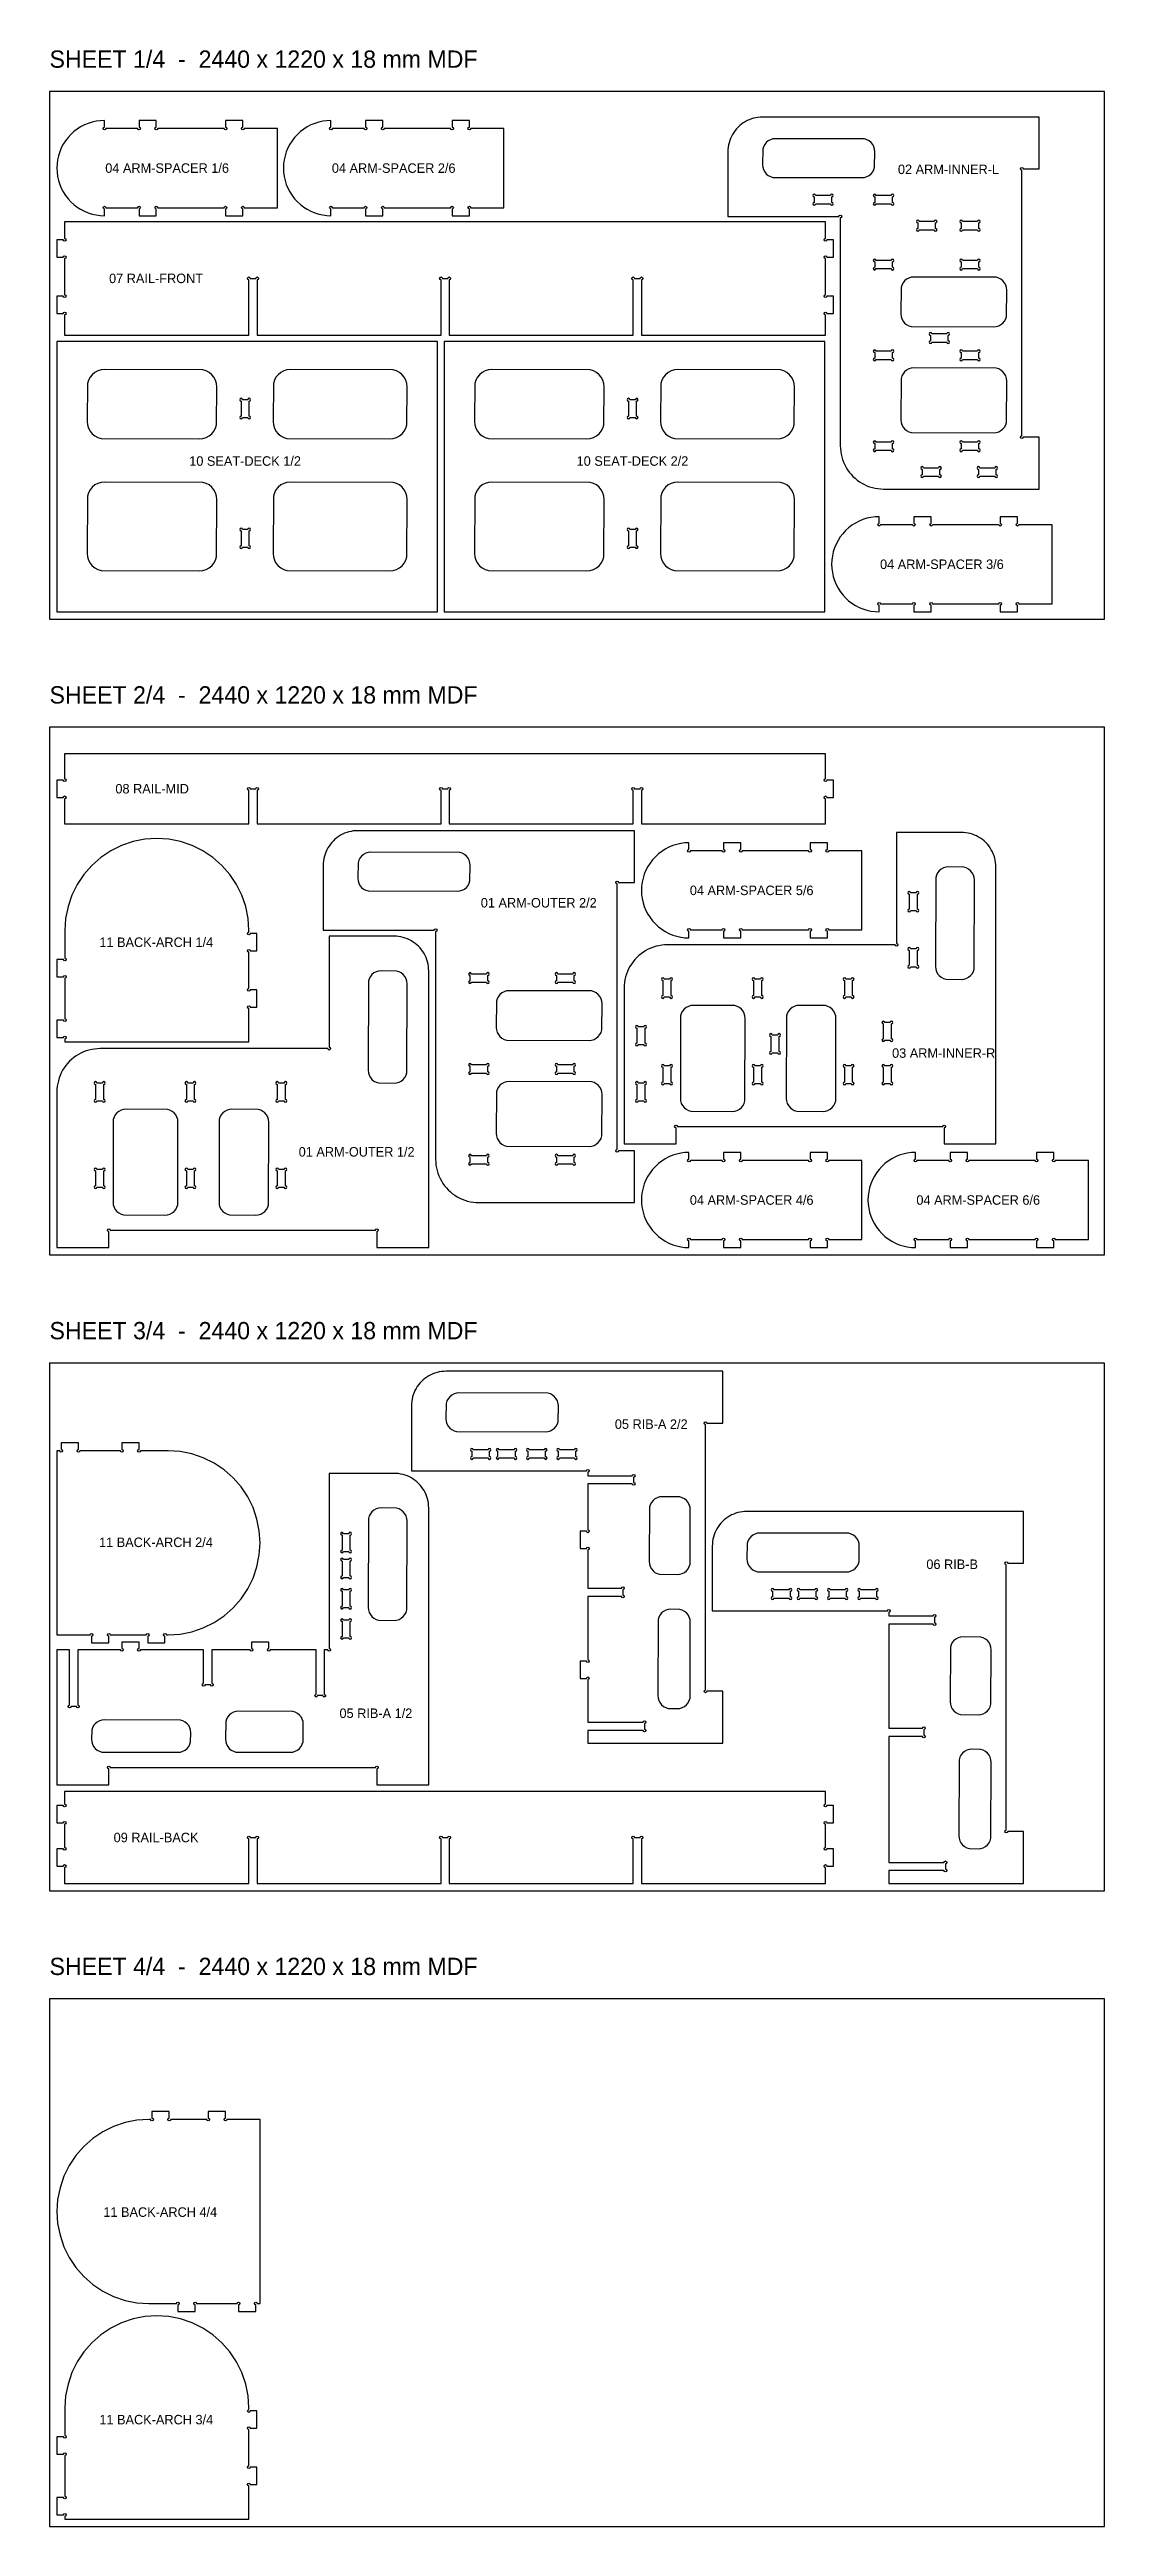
# Model space of a CAD drawing. Header units: millimetres. Extents: x 0 to 2440, y -4410 to 1317.
import ezdxf
from ezdxf.enums import TextEntityAlignment as Align

# ---------------------------------------------------------------- set-up
doc = ezdxf.new("R2010")
doc.units = ezdxf.units.MM
for name, color, linetype in [('CUT', 1, 'Continuous'), ('ENGRAVE-LABEL', 3, 'Continuous'), ('REFERENCE-SHEET', 8, 'Continuous')]:
    doc.layers.add(name, color=color, linetype=linetype)

msp = doc.modelspace()

# ---------------------------------------------------------------- texts
at = {"layer": 'ENGRAVE-LABEL'}
for s, p in [('04 ARM-SPACER 1/6', (272.0019, 1043)), ('04 ARM-SPACER 2/6', (796.0019, 1043)), ('02 ARM-INNER-L', (2079.1816, 1040.0996)), ('07 RAIL-FRONT', (246.4024, 788)), ('10 SEAT-DECK 1/2', (452.3164, 365.6914)), ('10 SEAT-DECK 2/2', (1348.3164, 365.6914)), ('04 ARM-SPACER 3/6', (2064.0019, 127)), ('08 RAIL-MID', (237.4024, -392)), ('04 ARM-SPACER 5/6', (1624.0019, -627)), ('01 ARM-OUTER 2/2', (1131.5332, -655.6621)), ('11 BACK-ARCH 1/4', (246.8965, -746.9671)), ('03 ARM-INNER-R', (2068.0996, -1003.1816)), ('01 ARM-OUTER 1/2', (710.3379, -1231.5332)), ('04 ARM-SPACER 4/6', (1624.0019, -1343)), ('04 ARM-SPACER 6/6', (2148.0019, -1343)), ('05 RIB-A 2/2', (1391.6953, -1861.1484)), ('11 BACK-ARCH 2/4', (246.1306, -2134.3965)), ('06 RIB-B', (2087.6953, -2185.1484)), ('05 RIB-A 1/2', (754.8516, -2529.6953)), ('09 RAIL-BACK', (246.4024, -2817)), ('11 BACK-ARCH 4/4', (256.0648, -3683.1035)), ('11 BACK-ARCH 3/4', (246.8965, -4162.9671))]:
    msp.add_text(s, height=22, dxfattribs=at).set_placement(p, align=Align.MIDDLE_CENTER)
at = {"layer": 'REFERENCE-SHEET'}
for s, p in [('SHEET 1/4  -  2440 x 1220 x 18 mm MDF', (0, 1275)), ('SHEET 2/4  -  2440 x 1220 x 18 mm MDF', (0, -195)), ('SHEET 3/4  -  2440 x 1220 x 18 mm MDF', (0, -1665)), ('SHEET 4/4  -  2440 x 1220 x 18 mm MDF', (0, -3135))]:
    msp.add_text(s, height=40, dxfattribs=at).set_placement(p)

# ---------------------------------------------------------------- linework, layer by layer
at = {"layer": 'CUT'}
for points in [[(407, 933), (447, 933), (447, 948.3, -2.414213562), (450.2, 951.5), (527, 951.5), (527, 1134.5), (450.2, 1134.5, -2.414213562), (447, 1137.7), (447, 1153), (407, 1153), (407, 1137.7, -2.414213562), (403.8, 1134.5), (250.2, 1134.5, -2.414213562), (247, 1137.7), (247, 1153), (207, 1153), (207, 1137.7, -2.414213562), (203.8, 1134.5), (130.2, 1134.5, -2.414213562), (127, 1137.7), (127, 1153), (117.4129, 1152.5814), (107.8987, 1151.3289), (98.5299, 1149.2518), (89.3778, 1146.3662), (80.512, 1142.6939), (72, 1138.2628), (63.9066, 1133.1067), (56.2934, 1127.2649), (49.2183, 1120.7817), (42.7351, 1113.7066), (36.8933, 1106.0934), (31.7372, 1098), (27.3061, 1089.488), (23.6338, 1080.6222), (20.7482, 1071.4701), (18.6711, 1062.1013), (17.4186, 1052.5871), (17, 1043), (17.4186, 1033.4129), (18.6711, 1023.8987), (20.7482, 1014.5299), (23.6338, 1005.3778), (27.3061, 996.512), (31.7372, 988), (36.8933, 979.9066), (42.7351, 972.2934), (49.2183, 965.2183), (56.2934, 958.7351), (63.9066, 952.8933), (72, 947.7372), (80.512, 943.3061), (89.3778, 939.6338), (98.5299, 936.7482), (107.8987, 934.6711), (117.4129, 933.4186), (127, 933), (127, 948.3, -2.414213562), (130.2, 951.5), (203.8, 951.5, -2.414213562), (207, 948.3), (207, 933), (247, 933), (247, 948.3, -2.414213562), (250.2, 951.5), (403.8, 951.5, -2.414213562), (407, 948.3)], [(931, 933), (971, 933), (971, 948.3, -2.414213562), (974.2, 951.5), (1051, 951.5), (1051, 1134.5), (974.2, 1134.5, -2.414213562), (971, 1137.7), (971, 1153), (931, 1153), (931, 1137.7, -2.414213562), (927.8, 1134.5), (774.2, 1134.5, -2.414213562), (771, 1137.7), (771, 1153), (731, 1153), (731, 1137.7, -2.414213562), (727.8, 1134.5), (654.2, 1134.5, -2.414213562), (651, 1137.7), (651, 1153), (641.4129, 1152.5814), (631.8987, 1151.3289), (622.5299, 1149.2518), (613.3778, 1146.3662), (604.512, 1142.6939), (596, 1138.2628), (587.9066, 1133.1067), (580.2934, 1127.2649), (573.2183, 1120.7817), (566.7351, 1113.7066), (560.8933, 1106.0934), (555.7372, 1098), (551.3061, 1089.488), (547.6338, 1080.6222), (544.7482, 1071.4701), (542.6711, 1062.1013), (541.4186, 1052.5871), (541, 1043), (541.4186, 1033.4129), (542.6711, 1023.8987), (544.7482, 1014.5299), (547.6338, 1005.3778), (551.3061, 996.512), (555.7372, 988), (560.8933, 979.9066), (566.7351, 972.2934), (573.2183, 965.2183), (580.2934, 958.7351), (587.9066, 952.8933), (596, 947.7372), (604.512, 943.3061), (613.3778, 939.6338), (622.5299, 936.7482), (631.8987, 934.6711), (641.4129, 933.4186), (651, 933), (651, 948.3, -2.414213562), (654.2, 951.5), (727.8, 951.5, -2.414213562), (731, 948.3), (731, 933), (771, 933), (771, 948.3, -2.414213562), (774.2, 951.5), (927.8, 951.5, -2.414213562), (931, 948.3)], [(2289, 301), (2289, 421), (2252.2, 421, -2.414213562), (2249, 424.2), (2249, 1037.8, -2.414213562), (2252.2, 1041), (2289, 1041), (2289, 1161), (1649, 1161), (1643.7677, 1160.8287), (1638.5579, 1160.3156), (1633.3928, 1159.4628), (1628.2945, 1158.2741), (1623.2848, 1156.7544), (1618.3853, 1154.9104), (1613.6169, 1152.7498), (1609, 1150.282), (1604.5544, 1147.5176), (1600.2991, 1144.4683), (1596.2523, 1141.1472), (1592.4315, 1137.5685), (1588.8528, 1133.7477), (1585.5317, 1129.7009), (1582.4824, 1125.4456), (1579.718, 1121), (1577.2502, 1116.3831), (1575.0896, 1111.6147), (1573.2456, 1106.7152), (1571.7259, 1101.7055), (1570.5372, 1096.6072), (1569.6844, 1091.4421), (1569.1713, 1086.2323), (1569, 1081), (1569, 931), (1825.8, 931, -2.414213562), (1829, 927.8), (1829, 401), (1829.2141, 394.4597), (1829.8555, 387.9474), (1830.9215, 381.491), (1832.4074, 375.1181), (1834.307, 368.8561), (1836.612, 362.7317), (1839.3127, 356.7711), (1842.3975, 351), (1845.853, 345.443), (1849.6647, 340.1239), (1853.816, 335.0654), (1858.2893, 330.2893), (1863.0654, 325.816), (1868.1239, 321.6647), (1873.443, 317.853), (1879, 314.3975), (1884.7711, 311.3127), (1890.7317, 308.612), (1896.8561, 306.307), (1903.1181, 304.4074), (1909.491, 302.9215), (1915.9474, 301.8555), (1922.4597, 301.2141), (1929, 301)], [(1806.3, 960.5, 2.414213562), (1809.5, 963.7), (1809.5, 976.3, 2.414213562), (1806.3, 979.5), (1771.7, 979.5, 2.414213562), (1768.5, 976.3), (1768.5, 963.7, 2.414213562), (1771.7, 960.5)], [(1946.3, 960.5, 2.414213562), (1949.5, 963.7), (1949.5, 976.3, 2.414213562), (1946.3, 979.5), (1911.7, 979.5, 2.414213562), (1908.5, 976.3), (1908.5, 963.7, 2.414213562), (1911.7, 960.5)], [(17, 837), (31.8, 837, -2.414213562), (35, 833.8), (35, 750.2, -2.414213562), (31.8, 747), (17, 747), (17, 707), (31.8, 707, -2.414213562), (35, 703.8), (35, 657), (461, 657), (461, 784.8, -2.414213562), (464.2, 788), (476.8, 788, -2.414213562), (480, 784.8), (480, 657), (905.5, 657), (905.5, 784.8, -2.414213562), (908.7, 788), (921.3, 788, -2.414213562), (924.5, 784.8), (924.5, 657), (1350, 657), (1350, 784.8, -2.414213562), (1353.2, 788), (1365.8, 788, -2.414213562), (1369, 784.8), (1369, 657), (1795, 657), (1795, 703.8, -2.414213562), (1798.2, 707), (1813, 707), (1813, 747), (1798.2, 747, -2.414213562), (1795, 750.2), (1795, 833.8, -2.414213562), (1798.2, 837), (1813, 837), (1813, 877), (1798.2, 877, -2.414213562), (1795, 880.2), (1795, 919), (35, 919), (35, 880.2, -2.414213562), (31.8, 877), (17, 877)], [(2046.3, 900.5, 2.414213562), (2049.5, 903.7), (2049.5, 916.3, 2.414213562), (2046.3, 919.5), (2011.7, 919.5, 2.414213562), (2008.5, 916.3), (2008.5, 903.7, 2.414213562), (2011.7, 900.5)], [(2146.3, 900.5, 2.414213562), (2149.5, 903.7), (2149.5, 916.3, 2.414213562), (2146.3, 919.5), (2111.7, 919.5, 2.414213562), (2108.5, 916.3), (2108.5, 903.7, 2.414213562), (2111.7, 900.5)], [(1946.3, 810.5, 2.414213562), (1949.5, 813.7), (1949.5, 826.3, 2.414213562), (1946.3, 829.5), (1911.7, 829.5, 2.414213562), (1908.5, 826.3), (1908.5, 813.7, 2.414213562), (1911.7, 810.5)], [(2146.3, 810.5, 2.414213562), (2149.5, 813.7), (2149.5, 826.3, 2.414213562), (2146.3, 829.5), (2111.7, 829.5, 2.414213562), (2108.5, 826.3), (2108.5, 813.7, 2.414213562), (2111.7, 810.5)], [(2075.3, 640.5, 2.414213562), (2078.5, 643.7), (2078.5, 656.3, 2.414213562), (2075.3, 659.5), (2040.7, 659.5, 2.414213562), (2037.5, 656.3), (2037.5, 643.7, 2.414213562), (2040.7, 640.5)], [(1946.3, 600.5, 2.414213562), (1949.5, 603.7), (1949.5, 616.3, 2.414213562), (1946.3, 619.5), (1911.7, 619.5, 2.414213562), (1908.5, 616.3), (1908.5, 603.7, 2.414213562), (1911.7, 600.5)], [(2146.3, 600.5, 2.414213562), (2149.5, 603.7), (2149.5, 616.3, 2.414213562), (2146.3, 619.5), (2111.7, 619.5, 2.414213562), (2108.5, 616.3), (2108.5, 603.7, 2.414213562), (2111.7, 600.5)], [(443, 469.7, 2.414213562), (446.2, 466.5), (458.8, 466.5, 2.414213562), (462, 469.7), (462, 504.3, 2.414213562), (458.8, 507.5), (446.2, 507.5, 2.414213562), (443, 504.3)], [(1339, 469.7, 2.414213562), (1342.2, 466.5), (1354.8, 466.5, 2.414213562), (1358, 469.7), (1358, 504.3, 2.414213562), (1354.8, 507.5), (1342.2, 507.5, 2.414213562), (1339, 504.3)], [(1946.3, 390.5, 2.414213562), (1949.5, 393.7), (1949.5, 406.3, 2.414213562), (1946.3, 409.5), (1911.7, 409.5, 2.414213562), (1908.5, 406.3), (1908.5, 393.7, 2.414213562), (1911.7, 390.5)], [(2146.3, 390.5, 2.414213562), (2149.5, 393.7), (2149.5, 406.3, 2.414213562), (2146.3, 409.5), (2111.7, 409.5, 2.414213562), (2108.5, 406.3), (2108.5, 393.7, 2.414213562), (2111.7, 390.5)], [(2056.3, 330.5, 2.414213562), (2059.5, 333.7), (2059.5, 346.3, 2.414213562), (2056.3, 349.5), (2021.7, 349.5, 2.414213562), (2018.5, 346.3), (2018.5, 333.7, 2.414213562), (2021.7, 330.5)], [(2186.3, 330.5, 2.414213562), (2189.5, 333.7), (2189.5, 346.3, 2.414213562), (2186.3, 349.5), (2151.7, 349.5, 2.414213562), (2148.5, 346.3), (2148.5, 333.7, 2.414213562), (2151.7, 330.5)], [(2199, 17), (2239, 17), (2239, 32.3, -2.414213562), (2242.2, 35.5), (2319, 35.5), (2319, 218.5), (2242.2, 218.5, -2.414213562), (2239, 221.7), (2239, 237), (2199, 237), (2199, 221.7, -2.414213562), (2195.8, 218.5), (2042.2, 218.5, -2.414213562), (2039, 221.7), (2039, 237), (1999, 237), (1999, 221.7, -2.414213562), (1995.8, 218.5), (1922.2, 218.5, -2.414213562), (1919, 221.7), (1919, 237), (1909.4129, 236.5814), (1899.8987, 235.3289), (1890.5299, 233.2518), (1881.3778, 230.3662), (1872.512, 226.6939), (1864, 222.2628), (1855.9066, 217.1067), (1848.2934, 211.2649), (1841.2183, 204.7817), (1834.7351, 197.7066), (1828.8933, 190.0934), (1823.7372, 182), (1819.3061, 173.488), (1815.6338, 164.6222), (1812.7482, 155.4701), (1810.6711, 146.1013), (1809.4186, 136.5871), (1809, 127), (1809.4186, 117.4129), (1810.6711, 107.8987), (1812.7482, 98.5299), (1815.6338, 89.3778), (1819.3061, 80.512), (1823.7372, 72), (1828.8933, 63.9066), (1834.7351, 56.2934), (1841.2183, 49.2183), (1848.2934, 42.7351), (1855.9066, 36.8933), (1864, 31.7372), (1872.512, 27.3061), (1881.3778, 23.6338), (1890.5299, 20.7482), (1899.8987, 18.6711), (1909.4129, 17.4186), (1919, 17), (1919, 32.3, -2.414213562), (1922.2, 35.5), (1995.8, 35.5, -2.414213562), (1999, 32.3), (1999, 17), (2039, 17), (2039, 32.3, -2.414213562), (2042.2, 35.5), (2195.8, 35.5, -2.414213562), (2199, 32.3)], [(443, 169.7, 2.414213562), (446.2, 166.5), (458.8, 166.5, 2.414213562), (462, 169.7), (462, 204.3, 2.414213562), (458.8, 207.5), (446.2, 207.5, 2.414213562), (443, 204.3)], [(1339, 169.7, 2.414213562), (1342.2, 166.5), (1354.8, 166.5, 2.414213562), (1358, 169.7), (1358, 204.3, 2.414213562), (1354.8, 207.5), (1342.2, 207.5, 2.414213562), (1339, 204.3)], [(35, -311), (35, -368.8, -2.414213562), (31.8, -372), (17, -372), (17, -412), (31.8, -412, -2.414213562), (35, -415.2), (35, -473), (461, -473), (461, -395.2, -2.414213562), (464.2, -392), (476.8, -392, -2.414213562), (480, -395.2), (480, -473), (905.5, -473), (905.5, -395.2, -2.414213562), (908.7, -392), (921.3, -392, -2.414213562), (924.5, -395.2), (924.5, -473), (1350, -473), (1350, -395.2, -2.414213562), (1353.2, -392), (1365.8, -392, -2.414213562), (1369, -395.2), (1369, -473), (1795, -473), (1795, -415.2, -2.414213562), (1798.2, -412), (1813, -412), (1813, -372), (1798.2, -372, -2.414213562), (1795, -368.8), (1795, -311)], [(17, -927), (17, -967), (32.3, -967, -2.414213562), (35.5, -970.2), (35.5, -977), (461, -977), (461, -900.2, -2.414213562), (464.2, -897), (479.5, -897), (479.5, -857), (464.2, -857, -2.414213562), (461, -853.8), (461, -770.2, -2.414213562), (464.2, -767), (479.5, -767), (479.5, -727), (464.2, -727, -2.414213562), (461, -723.8), (461, -719.75), (459.1799, -691.9806), (453.7507, -664.6862), (444.8054, -638.3341), (432.4969, -613.375), (417.0359, -590.236), (398.687, -569.313), (377.764, -550.9641), (354.625, -535.5031), (329.6659, -523.1946), (303.3138, -514.2493), (276.0194, -508.8201), (248.25, -507), (220.4806, -508.8201), (193.1862, -514.2493), (166.8341, -523.1946), (141.875, -535.5031), (118.736, -550.9641), (97.813, -569.313), (79.4641, -590.236), (64.0031, -613.375), (51.6946, -638.3341), (42.7493, -664.6862), (37.3201, -691.9806), (35.5, -719.75), (35.5, -783.8, -2.414213562), (32.3, -787), (17, -787), (17, -827), (32.3, -827, -2.414213562), (35.5, -830.2), (35.5, -923.8, -2.414213562), (32.3, -927)], [(1353, -1349), (1353, -1229), (1316.2, -1229, -2.414213562), (1313, -1225.8), (1313, -612.2, -2.414213562), (1316.2, -609), (1353, -609), (1353, -489), (713, -489), (707.7677, -489.1713), (702.5579, -489.6844), (697.3928, -490.5372), (692.2945, -491.7259), (687.2848, -493.2456), (682.3853, -495.0896), (677.6169, -497.2502), (673, -499.718), (668.5544, -502.4824), (664.2991, -505.5317), (660.2523, -508.8528), (656.4315, -512.4315), (652.8528, -516.2523), (649.5317, -520.2991), (646.4824, -524.5544), (643.718, -529), (641.2502, -533.6169), (639.0896, -538.3853), (637.2456, -543.2848), (635.7259, -548.2945), (634.5372, -553.3928), (633.6844, -558.5579), (633.1713, -563.7677), (633, -569), (633, -719), (889.8, -719, -2.414213562), (893, -722.2), (893, -1249), (893.2141, -1255.5403), (893.8555, -1262.0526), (894.9215, -1268.509), (896.4074, -1274.8819), (898.307, -1281.1439), (900.612, -1287.2683), (903.3127, -1293.2289), (906.3975, -1299), (909.853, -1304.557), (913.6647, -1309.8761), (917.816, -1314.9346), (922.2893, -1319.7107), (927.0654, -1324.184), (932.1239, -1328.3353), (937.443, -1332.147), (943, -1335.6025), (948.7711, -1338.6873), (954.7317, -1341.388), (960.8561, -1343.693), (967.1181, -1345.5926), (973.491, -1347.0785), (979.9474, -1348.1445), (986.4597, -1348.7859), (993, -1349)], [(1329, -1213), (1449, -1213), (1449, -1176.2, -2.414213562), (1452.2, -1173), (2065.8, -1173, -2.414213562), (2069, -1176.2), (2069, -1213), (2189, -1213), (2189, -573), (2188.8287, -567.7677), (2188.3156, -562.5579), (2187.4628, -557.3928), (2186.2741, -552.2945), (2184.7544, -547.2848), (2182.9104, -542.3853), (2180.7498, -537.6169), (2178.282, -533), (2175.5176, -528.5544), (2172.4683, -524.2991), (2169.1472, -520.2523), (2165.5685, -516.4315), (2161.7477, -512.8528), (2157.7009, -509.5317), (2153.4456, -506.4824), (2149, -503.718), (2144.3831, -501.2502), (2139.6147, -499.0896), (2134.7152, -497.2456), (2129.7055, -495.7259), (2124.6072, -494.5372), (2119.4421, -493.6844), (2114.2323, -493.1713), (2109, -493), (1959, -493), (1959, -749.8, -2.414213562), (1955.8, -753), (1429, -753), (1422.4597, -753.2141), (1415.9474, -753.8555), (1409.491, -754.9215), (1403.1181, -756.4074), (1396.8561, -758.307), (1390.7317, -760.612), (1384.7711, -763.3127), (1379, -766.3975), (1373.443, -769.853), (1368.1239, -773.6647), (1363.0654, -777.816), (1358.2893, -782.2893), (1353.816, -787.0654), (1349.6647, -792.1239), (1345.853, -797.443), (1342.3975, -803), (1339.3127, -808.7711), (1336.612, -814.7317), (1334.307, -820.8561), (1332.4074, -827.1181), (1330.9215, -833.491), (1329.8555, -839.9474), (1329.2141, -846.4597), (1329, -853)], [(1759, -737), (1799, -737), (1799, -721.7, -2.414213562), (1802.2, -718.5), (1879, -718.5), (1879, -535.5), (1802.2, -535.5, -2.414213562), (1799, -532.3), (1799, -517), (1759, -517), (1759, -532.3, -2.414213562), (1755.8, -535.5), (1602.2, -535.5, -2.414213562), (1599, -532.3), (1599, -517), (1559, -517), (1559, -532.3, -2.414213562), (1555.8, -535.5), (1482.2, -535.5, -2.414213562), (1479, -532.3), (1479, -517), (1469.4129, -517.4186), (1459.8987, -518.6711), (1450.5299, -520.7482), (1441.3778, -523.6338), (1432.512, -527.3061), (1424, -531.7372), (1415.9066, -536.8933), (1408.2934, -542.7351), (1401.2183, -549.2183), (1394.7351, -556.2934), (1388.8933, -563.9066), (1383.7372, -572), (1379.3061, -580.512), (1375.6338, -589.3778), (1372.7482, -598.5299), (1370.6711, -607.8987), (1369.4186, -617.4129), (1369, -627), (1369.4186, -636.5871), (1370.6711, -646.1013), (1372.7482, -655.4701), (1375.6338, -664.6222), (1379.3061, -673.488), (1383.7372, -682), (1388.8933, -690.0934), (1394.7351, -697.7066), (1401.2183, -704.7817), (1408.2934, -711.2649), (1415.9066, -717.1067), (1424, -722.2628), (1432.512, -726.6939), (1441.3778, -730.3662), (1450.5299, -733.2518), (1459.8987, -735.3289), (1469.4129, -736.5814), (1479, -737), (1479, -721.7, -2.414213562), (1482.2, -718.5), (1555.8, -718.5, -2.414213562), (1559, -721.7), (1559, -737), (1599, -737), (1599, -721.7, -2.414213562), (1602.2, -718.5), (1755.8, -718.5, -2.414213562), (1759, -721.7)], [(1988.5, -670.3, 2.414213562), (1991.7, -673.5), (2004.3, -673.5, 2.414213562), (2007.5, -670.3), (2007.5, -635.7, 2.414213562), (2004.3, -632.5), (1991.7, -632.5, 2.414213562), (1988.5, -635.7)], [(17, -1453), (137, -1453), (137, -1416.2, -2.414213562), (140.2, -1413), (753.8, -1413, -2.414213562), (757, -1416.2), (757, -1453), (877, -1453), (877, -813), (876.8287, -807.7677), (876.3156, -802.5579), (875.4628, -797.3928), (874.2741, -792.2945), (872.7544, -787.2848), (870.9104, -782.3853), (868.7498, -777.6169), (866.282, -773), (863.5176, -768.5544), (860.4683, -764.2991), (857.1472, -760.2523), (853.5685, -756.4315), (849.7477, -752.8528), (845.7009, -749.5317), (841.4456, -746.4824), (837, -743.718), (832.3831, -741.2502), (827.6147, -739.0896), (822.7152, -737.2456), (817.7055, -735.7259), (812.6072, -734.5372), (807.4421, -733.6844), (802.2323, -733.1713), (797, -733), (647, -733), (647, -989.8, -2.414213562), (643.8, -993), (117, -993), (110.4597, -993.2141), (103.9474, -993.8555), (97.491, -994.9215), (91.1181, -996.4074), (84.8561, -998.307), (78.7317, -1000.612), (72.7711, -1003.3127), (67, -1006.3975), (61.443, -1009.853), (56.1239, -1013.6647), (51.0654, -1017.816), (46.2893, -1022.2893), (41.816, -1027.0654), (37.6647, -1032.1239), (33.853, -1037.443), (30.3975, -1043), (27.3127, -1048.7711), (24.612, -1054.7317), (22.307, -1060.8561), (20.4074, -1067.1181), (18.9215, -1073.491), (17.8555, -1079.9474), (17.2141, -1086.4597), (17, -1093)], [(1988.5, -800.3, 2.414213562), (1991.7, -803.5), (2004.3, -803.5, 2.414213562), (2007.5, -800.3), (2007.5, -765.7, 2.414213562), (2004.3, -762.5), (1991.7, -762.5, 2.414213562), (1988.5, -765.7)], [(1010.3, -839.5, 2.414213562), (1013.5, -836.3), (1013.5, -823.7, 2.414213562), (1010.3, -820.5), (975.7, -820.5, 2.414213562), (972.5, -823.7), (972.5, -836.3, 2.414213562), (975.7, -839.5)], [(1210.3, -839.5, 2.414213562), (1213.5, -836.3), (1213.5, -823.7, 2.414213562), (1210.3, -820.5), (1175.7, -820.5, 2.414213562), (1172.5, -823.7), (1172.5, -836.3, 2.414213562), (1175.7, -839.5)], [(1418.5, -870.3, 2.414213562), (1421.7, -873.5), (1434.3, -873.5, 2.414213562), (1437.5, -870.3), (1437.5, -835.7, 2.414213562), (1434.3, -832.5), (1421.7, -832.5, 2.414213562), (1418.5, -835.7)], [(1628.5, -870.3, 2.414213562), (1631.7, -873.5), (1644.3, -873.5, 2.414213562), (1647.5, -870.3), (1647.5, -835.7, 2.414213562), (1644.3, -832.5), (1631.7, -832.5, 2.414213562), (1628.5, -835.7)], [(1838.5, -870.3, 2.414213562), (1841.7, -873.5), (1854.3, -873.5, 2.414213562), (1857.5, -870.3), (1857.5, -835.7, 2.414213562), (1854.3, -832.5), (1841.7, -832.5, 2.414213562), (1838.5, -835.7)], [(1358.5, -980.3, 2.414213562), (1361.7, -983.5), (1374.3, -983.5, 2.414213562), (1377.5, -980.3), (1377.5, -945.7, 2.414213562), (1374.3, -942.5), (1361.7, -942.5, 2.414213562), (1358.5, -945.7)], [(1668.5, -999.3, 2.414213562), (1671.7, -1002.5), (1684.3, -1002.5, 2.414213562), (1687.5, -999.3), (1687.5, -964.7, 2.414213562), (1684.3, -961.5), (1671.7, -961.5, 2.414213562), (1668.5, -964.7)], [(1928.5, -970.3, 2.414213562), (1931.7, -973.5), (1944.3, -973.5, 2.414213562), (1947.5, -970.3), (1947.5, -935.7, 2.414213562), (1944.3, -932.5), (1931.7, -932.5, 2.414213562), (1928.5, -935.7)], [(1010.3, -1049.5, 2.414213562), (1013.5, -1046.3), (1013.5, -1033.7, 2.414213562), (1010.3, -1030.5), (975.7, -1030.5, 2.414213562), (972.5, -1033.7), (972.5, -1046.3, 2.414213562), (975.7, -1049.5)], [(1210.3, -1049.5, 2.414213562), (1213.5, -1046.3), (1213.5, -1033.7, 2.414213562), (1210.3, -1030.5), (1175.7, -1030.5, 2.414213562), (1172.5, -1033.7), (1172.5, -1046.3, 2.414213562), (1175.7, -1049.5)], [(1418.5, -1070.3, 2.414213562), (1421.7, -1073.5), (1434.3, -1073.5, 2.414213562), (1437.5, -1070.3), (1437.5, -1035.7, 2.414213562), (1434.3, -1032.5), (1421.7, -1032.5, 2.414213562), (1418.5, -1035.7)], [(1628.5, -1070.3, 2.414213562), (1631.7, -1073.5), (1644.3, -1073.5, 2.414213562), (1647.5, -1070.3), (1647.5, -1035.7, 2.414213562), (1644.3, -1032.5), (1631.7, -1032.5, 2.414213562), (1628.5, -1035.7)], [(1838.5, -1070.3, 2.414213562), (1841.7, -1073.5), (1854.3, -1073.5, 2.414213562), (1857.5, -1070.3), (1857.5, -1035.7, 2.414213562), (1854.3, -1032.5), (1841.7, -1032.5, 2.414213562), (1838.5, -1035.7)], [(1928.5, -1070.3, 2.414213562), (1931.7, -1073.5), (1944.3, -1073.5, 2.414213562), (1947.5, -1070.3), (1947.5, -1035.7, 2.414213562), (1944.3, -1032.5), (1931.7, -1032.5, 2.414213562), (1928.5, -1035.7)], [(106.5, -1110.3, 2.414213562), (109.7, -1113.5), (122.3, -1113.5, 2.414213562), (125.5, -1110.3), (125.5, -1075.7, 2.414213562), (122.3, -1072.5), (109.7, -1072.5, 2.414213562), (106.5, -1075.7)], [(316.5, -1110.3, 2.414213562), (319.7, -1113.5), (332.3, -1113.5, 2.414213562), (335.5, -1110.3), (335.5, -1075.7, 2.414213562), (332.3, -1072.5), (319.7, -1072.5, 2.414213562), (316.5, -1075.7)], [(526.5, -1110.3, 2.414213562), (529.7, -1113.5), (542.3, -1113.5, 2.414213562), (545.5, -1110.3), (545.5, -1075.7, 2.414213562), (542.3, -1072.5), (529.7, -1072.5, 2.414213562), (526.5, -1075.7)], [(1358.5, -1110.3, 2.414213562), (1361.7, -1113.5), (1374.3, -1113.5, 2.414213562), (1377.5, -1110.3), (1377.5, -1075.7, 2.414213562), (1374.3, -1072.5), (1361.7, -1072.5, 2.414213562), (1358.5, -1075.7)], [(1010.3, -1259.5, 2.414213562), (1013.5, -1256.3), (1013.5, -1243.7, 2.414213562), (1010.3, -1240.5), (975.7, -1240.5, 2.414213562), (972.5, -1243.7), (972.5, -1256.3, 2.414213562), (975.7, -1259.5)], [(1210.3, -1259.5, 2.414213562), (1213.5, -1256.3), (1213.5, -1243.7, 2.414213562), (1210.3, -1240.5), (1175.7, -1240.5, 2.414213562), (1172.5, -1243.7), (1172.5, -1256.3, 2.414213562), (1175.7, -1259.5)], [(1759, -1453), (1799, -1453), (1799, -1437.7, -2.414213562), (1802.2, -1434.5), (1879, -1434.5), (1879, -1251.5), (1802.2, -1251.5, -2.414213562), (1799, -1248.3), (1799, -1233), (1759, -1233), (1759, -1248.3, -2.414213562), (1755.8, -1251.5), (1602.2, -1251.5, -2.414213562), (1599, -1248.3), (1599, -1233), (1559, -1233), (1559, -1248.3, -2.414213562), (1555.8, -1251.5), (1482.2, -1251.5, -2.414213562), (1479, -1248.3), (1479, -1233), (1469.4129, -1233.4186), (1459.8987, -1234.6711), (1450.5299, -1236.7482), (1441.3778, -1239.6338), (1432.512, -1243.3061), (1424, -1247.7372), (1415.9066, -1252.8933), (1408.2934, -1258.7351), (1401.2183, -1265.2183), (1394.7351, -1272.2934), (1388.8933, -1279.9066), (1383.7372, -1288), (1379.3061, -1296.512), (1375.6338, -1305.3778), (1372.7482, -1314.5299), (1370.6711, -1323.8987), (1369.4186, -1333.4129), (1369, -1343), (1369.4186, -1352.5871), (1370.6711, -1362.1013), (1372.7482, -1371.4701), (1375.6338, -1380.6222), (1379.3061, -1389.488), (1383.7372, -1398), (1388.8933, -1406.0934), (1394.7351, -1413.7066), (1401.2183, -1420.7817), (1408.2934, -1427.2649), (1415.9066, -1433.1067), (1424, -1438.2628), (1432.512, -1442.6939), (1441.3778, -1446.3662), (1450.5299, -1449.2518), (1459.8987, -1451.3289), (1469.4129, -1452.5814), (1479, -1453), (1479, -1437.7, -2.414213562), (1482.2, -1434.5), (1555.8, -1434.5, -2.414213562), (1559, -1437.7), (1559, -1453), (1599, -1453), (1599, -1437.7, -2.414213562), (1602.2, -1434.5), (1755.8, -1434.5, -2.414213562), (1759, -1437.7)], [(2283, -1453), (2323, -1453), (2323, -1437.7, -2.414213562), (2326.2, -1434.5), (2403, -1434.5), (2403, -1251.5), (2326.2, -1251.5, -2.414213562), (2323, -1248.3), (2323, -1233), (2283, -1233), (2283, -1248.3, -2.414213562), (2279.8, -1251.5), (2126.2, -1251.5, -2.414213562), (2123, -1248.3), (2123, -1233), (2083, -1233), (2083, -1248.3, -2.414213562), (2079.8, -1251.5), (2006.2, -1251.5, -2.414213562), (2003, -1248.3), (2003, -1233), (1993.4129, -1233.4186), (1983.8987, -1234.6711), (1974.5299, -1236.7482), (1965.3778, -1239.6338), (1956.512, -1243.3061), (1948, -1247.7372), (1939.9066, -1252.8933), (1932.2934, -1258.7351), (1925.2183, -1265.2183), (1918.7351, -1272.2934), (1912.8933, -1279.9066), (1907.7372, -1288), (1903.3061, -1296.512), (1899.6338, -1305.3778), (1896.7482, -1314.5299), (1894.6711, -1323.8987), (1893.4186, -1333.4129), (1893, -1343), (1893.4186, -1352.5871), (1894.6711, -1362.1013), (1896.7482, -1371.4701), (1899.6338, -1380.6222), (1903.3061, -1389.488), (1907.7372, -1398), (1912.8933, -1406.0934), (1918.7351, -1413.7066), (1925.2183, -1420.7817), (1932.2934, -1427.2649), (1939.9066, -1433.1067), (1948, -1438.2628), (1956.512, -1442.6939), (1965.3778, -1446.3662), (1974.5299, -1449.2518), (1983.8987, -1451.3289), (1993.4129, -1452.5814), (2003, -1453), (2003, -1437.7, -2.414213562), (2006.2, -1434.5), (2079.8, -1434.5, -2.414213562), (2083, -1437.7), (2083, -1453), (2123, -1453), (2123, -1437.7, -2.414213562), (2126.2, -1434.5), (2279.8, -1434.5, -2.414213562), (2283, -1437.7)], [(106.5, -1310.3, 2.414213562), (109.7, -1313.5), (122.3, -1313.5, 2.414213562), (125.5, -1310.3), (125.5, -1275.7, 2.414213562), (122.3, -1272.5), (109.7, -1272.5, 2.414213562), (106.5, -1275.7)], [(316.5, -1310.3, 2.414213562), (319.7, -1313.5), (332.3, -1313.5, 2.414213562), (335.5, -1310.3), (335.5, -1275.7, 2.414213562), (332.3, -1272.5), (319.7, -1272.5, 2.414213562), (316.5, -1275.7)], [(526.5, -1310.3, 2.414213562), (529.7, -1313.5), (542.3, -1313.5, 2.414213562), (545.5, -1310.3), (545.5, -1275.7, 2.414213562), (542.3, -1272.5), (529.7, -1272.5, 2.414213562), (526.5, -1275.7)], [(1245, -2259.5), (1245, -2405.8, -2.414213562), (1241.8, -2409), (1227, -2409), (1227, -2449), (1241.8, -2449, -2.414213562), (1245, -2452.2), (1245, -2550.5), (1372.8, -2550.5, -2.414213562), (1376, -2553.7), (1376, -2566.3, -2.414213562), (1372.8, -2569.5), (1245, -2569.5), (1245, -2599), (1557, -2599), (1557, -2479), (1520.2, -2479, -2.414213562), (1517, -2475.8), (1517, -1862.2, -2.414213562), (1520.2, -1859), (1557, -1859), (1557, -1739), (917, -1739), (911.7677, -1739.1713), (906.5579, -1739.6844), (901.3928, -1740.5372), (896.2945, -1741.7259), (891.2848, -1743.2456), (886.3853, -1745.0896), (881.6169, -1747.2502), (877, -1749.718), (872.5544, -1752.4824), (868.2991, -1755.5317), (864.2523, -1758.8528), (860.4315, -1762.4315), (856.8528, -1766.2523), (853.5317, -1770.2991), (850.4824, -1774.5544), (847.718, -1779), (845.2502, -1783.6169), (843.0896, -1788.3853), (841.2456, -1793.2848), (839.7259, -1798.2945), (838.5372, -1803.3928), (837.6844, -1808.5579), (837.1713, -1813.7677), (837, -1819), (837, -1969), (1241.8, -1969, -2.414213562), (1245, -1972.2), (1245, -1980.5), (1347.8, -1980.5, -2.414213562), (1351, -1983.7), (1351, -1996.3, -2.414213562), (1347.8, -1999.5), (1245, -1999.5), (1245, -2105.8, -2.414213562), (1241.8, -2109), (1227, -2109), (1227, -2149), (1241.8, -2149, -2.414213562), (1245, -2152.2), (1245, -2240.5), (1322.8, -2240.5, -2.414213562), (1326, -2243.7), (1326, -2256.3, -2.414213562), (1322.8, -2259.5)], [(67, -1904.5), (27, -1904.5), (27, -1919.8, -2.414213562), (23.8, -1923), (17, -1923), (17, -2348.5), (93.8, -2348.5, -2.414213562), (97, -2351.7), (97, -2367), (137, -2367), (137, -2351.7, -2.414213562), (140.2, -2348.5), (223.8, -2348.5, -2.414213562), (227, -2351.7), (227, -2367), (267, -2367), (267, -2351.7, -2.414213562), (270.2, -2348.5), (274.25, -2348.5), (302.0194, -2346.6799), (329.3138, -2341.2507), (355.6659, -2332.3054), (380.625, -2319.9969), (403.764, -2304.5359), (424.687, -2286.187), (443.0359, -2265.264), (458.4969, -2242.125), (470.8054, -2217.1659), (479.7507, -2190.8138), (485.1799, -2163.5194), (487, -2135.75), (485.1799, -2107.9806), (479.7507, -2080.6862), (470.8054, -2054.3341), (458.4969, -2029.375), (443.0359, -2006.236), (424.687, -1985.313), (403.764, -1966.9641), (380.625, -1951.5031), (355.6659, -1939.1946), (329.3138, -1930.2493), (302.0194, -1924.8201), (274.25, -1923), (210.2, -1923, -2.414213562), (207, -1919.8), (207, -1904.5), (167, -1904.5), (167, -1919.8, -2.414213562), (163.8, -1923), (70.2, -1923, -2.414213562), (67, -1919.8)], [(1014.3, -1939.5, 2.414213562), (1017.5, -1936.3), (1017.5, -1923.7, 2.414213562), (1014.3, -1920.5), (979.7, -1920.5, 2.414213562), (976.5, -1923.7), (976.5, -1936.3, 2.414213562), (979.7, -1939.5)], [(1074.3, -1939.5, 2.414213562), (1077.5, -1936.3), (1077.5, -1923.7, 2.414213562), (1074.3, -1920.5), (1039.7, -1920.5, 2.414213562), (1036.5, -1923.7), (1036.5, -1936.3, 2.414213562), (1039.7, -1939.5)], [(1144.3, -1939.5, 2.414213562), (1147.5, -1936.3), (1147.5, -1923.7, 2.414213562), (1144.3, -1920.5), (1109.7, -1920.5, 2.414213562), (1106.5, -1923.7), (1106.5, -1936.3, 2.414213562), (1109.7, -1939.5)], [(1214.3, -1939.5, 2.414213562), (1217.5, -1936.3), (1217.5, -1923.7, 2.414213562), (1214.3, -1920.5), (1179.7, -1920.5, 2.414213562), (1176.5, -1923.7), (1176.5, -1936.3, 2.414213562), (1179.7, -1939.5)], [(356.5, -2383), (210.2, -2383, -2.414213562), (207, -2379.8), (207, -2365), (167, -2365), (167, -2379.8, -2.414213562), (163.8, -2383), (65.5, -2383), (65.5, -2510.8, -2.414213562), (62.3, -2514), (49.7, -2514, -2.414213562), (46.5, -2510.8), (46.5, -2383), (17, -2383), (17, -2695), (137, -2695), (137, -2658.2, -2.414213562), (140.2, -2655), (753.8, -2655, -2.414213562), (757, -2658.2), (757, -2695), (877, -2695), (877, -2055), (876.8287, -2049.7677), (876.3156, -2044.5579), (875.4628, -2039.3928), (874.2741, -2034.2945), (872.7544, -2029.2848), (870.9104, -2024.3853), (868.7498, -2019.6169), (866.282, -2015), (863.5176, -2010.5544), (860.4683, -2006.2991), (857.1472, -2002.2523), (853.5685, -1998.4315), (849.7477, -1994.8528), (845.7009, -1991.5317), (841.4456, -1988.4824), (837, -1985.718), (832.3831, -1983.2502), (827.6147, -1981.0896), (822.7152, -1979.2456), (817.7055, -1977.7259), (812.6072, -1976.5372), (807.4421, -1975.6844), (802.2323, -1975.1713), (797, -1975), (647, -1975), (647, -2379.8, -2.414213562), (643.8, -2383), (635.5, -2383), (635.5, -2485.8, -2.414213562), (632.3, -2489), (619.7, -2489, -2.414213562), (616.5, -2485.8), (616.5, -2383), (510.2, -2383, -2.414213562), (507, -2379.8), (507, -2365), (467, -2365), (467, -2379.8, -2.414213562), (463.8, -2383), (375.5, -2383), (375.5, -2460.8, -2.414213562), (372.3, -2464), (359.7, -2464, -2.414213562), (356.5, -2460.8)], [(676.5, -2152.3, 2.414213562), (679.7, -2155.5), (692.3, -2155.5, 2.414213562), (695.5, -2152.3), (695.5, -2117.7, 2.414213562), (692.3, -2114.5), (679.7, -2114.5, 2.414213562), (676.5, -2117.7)], [(1533, -2143), (1533, -2293), (1937.8, -2293, -2.414213562), (1941, -2296.2), (1941, -2304.5), (2043.8, -2304.5, -2.414213562), (2047, -2307.7), (2047, -2320.3, -2.414213562), (2043.8, -2323.5), (1941, -2323.5), (1941, -2564.5), (2018.8, -2564.5, -2.414213562), (2022, -2567.7), (2022, -2580.3, -2.414213562), (2018.8, -2583.5), (1941, -2583.5), (1941, -2874.5), (2068.8, -2874.5, -2.414213562), (2072, -2877.7), (2072, -2890.3, -2.414213562), (2068.8, -2893.5), (1941, -2893.5), (1941, -2923), (2253, -2923), (2253, -2803), (2216.2, -2803, -2.414213562), (2213, -2799.8), (2213, -2186.2, -2.414213562), (2216.2, -2183), (2253, -2183), (2253, -2063), (1613, -2063), (1607.7677, -2063.1713), (1602.5579, -2063.6844), (1597.3928, -2064.5372), (1592.2945, -2065.7259), (1587.2848, -2067.2456), (1582.3853, -2069.0896), (1577.6169, -2071.2502), (1573, -2073.718), (1568.5544, -2076.4824), (1564.2991, -2079.5317), (1560.2523, -2082.8528), (1556.4315, -2086.4315), (1552.8528, -2090.2523), (1549.5317, -2094.2991), (1546.4824, -2098.5544), (1543.718, -2103), (1541.2502, -2107.6169), (1539.0896, -2112.3853), (1537.2456, -2117.2848), (1535.7259, -2122.2945), (1534.5372, -2127.3928), (1533.6844, -2132.5579), (1533.1713, -2137.7677)], [(676.5, -2212.3, 2.414213562), (679.7, -2215.5), (692.3, -2215.5, 2.414213562), (695.5, -2212.3), (695.5, -2177.7, 2.414213562), (692.3, -2174.5), (679.7, -2174.5, 2.414213562), (676.5, -2177.7)], [(676.5, -2282.3, 2.414213562), (679.7, -2285.5), (692.3, -2285.5, 2.414213562), (695.5, -2282.3), (695.5, -2247.7, 2.414213562), (692.3, -2244.5), (679.7, -2244.5, 2.414213562), (676.5, -2247.7)], [(1710.3, -2263.5, 2.414213562), (1713.5, -2260.3), (1713.5, -2247.7, 2.414213562), (1710.3, -2244.5), (1675.7, -2244.5, 2.414213562), (1672.5, -2247.7), (1672.5, -2260.3, 2.414213562), (1675.7, -2263.5)], [(1770.3, -2263.5, 2.414213562), (1773.5, -2260.3), (1773.5, -2247.7, 2.414213562), (1770.3, -2244.5), (1735.7, -2244.5, 2.414213562), (1732.5, -2247.7), (1732.5, -2260.3, 2.414213562), (1735.7, -2263.5)], [(1840.3, -2263.5, 2.414213562), (1843.5, -2260.3), (1843.5, -2247.7, 2.414213562), (1840.3, -2244.5), (1805.7, -2244.5, 2.414213562), (1802.5, -2247.7), (1802.5, -2260.3, 2.414213562), (1805.7, -2263.5)], [(1910.3, -2263.5, 2.414213562), (1913.5, -2260.3), (1913.5, -2247.7, 2.414213562), (1910.3, -2244.5), (1875.7, -2244.5, 2.414213562), (1872.5, -2247.7), (1872.5, -2260.3, 2.414213562), (1875.7, -2263.5)], [(676.5, -2352.3, 2.414213562), (679.7, -2355.5), (692.3, -2355.5, 2.414213562), (695.5, -2352.3), (695.5, -2317.7, 2.414213562), (692.3, -2314.5), (679.7, -2314.5, 2.414213562), (676.5, -2317.7)], [(17, -2783), (31.8, -2783, -2.414213562), (35, -2786.2), (35, -2839.8, -2.414213562), (31.8, -2843), (17, -2843), (17, -2883), (31.8, -2883, -2.414213562), (35, -2886.2), (35, -2923), (461, -2923), (461, -2820.2, -2.414213562), (464.2, -2817), (476.8, -2817, -2.414213562), (480, -2820.2), (480, -2923), (905.5, -2923), (905.5, -2820.2, -2.414213562), (908.7, -2817), (921.3, -2817, -2.414213562), (924.5, -2820.2), (924.5, -2923), (1350, -2923), (1350, -2820.2, -2.414213562), (1353.2, -2817), (1365.8, -2817, -2.414213562), (1369, -2820.2), (1369, -2923), (1795, -2923), (1795, -2886.2, -2.414213562), (1798.2, -2883), (1813, -2883), (1813, -2843), (1798.2, -2843, -2.414213562), (1795, -2839.8), (1795, -2786.2, -2.414213562), (1798.2, -2783), (1813, -2783), (1813, -2743), (1798.2, -2743, -2.414213562), (1795, -2739.8), (1795, -2711), (35, -2711), (35, -2739.8, -2.414213562), (31.8, -2743), (17, -2743)], [(437, -3913), (477, -3913), (477, -3897.7, -2.414213562), (480.2, -3894.5), (487, -3894.5), (487, -3469), (410.2, -3469, -2.414213562), (407, -3465.8), (407, -3450.5), (367, -3450.5), (367, -3465.8, -2.414213562), (363.8, -3469), (280.2, -3469, -2.414213562), (277, -3465.8), (277, -3450.5), (237, -3450.5), (237, -3465.8, -2.414213562), (233.8, -3469), (229.75, -3469), (201.9806, -3470.8201), (174.6862, -3476.2493), (148.3341, -3485.1946), (123.375, -3497.5031), (100.236, -3512.9641), (79.313, -3531.313), (60.9641, -3552.236), (45.5031, -3575.375), (33.1946, -3600.3341), (24.2493, -3626.6862), (18.8201, -3653.9806), (17, -3681.75), (18.8201, -3709.5194), (24.2493, -3736.8138), (33.1946, -3763.1659), (45.5031, -3788.125), (60.9641, -3811.264), (79.313, -3832.187), (100.236, -3850.5359), (123.375, -3865.9969), (148.3341, -3878.3054), (174.6862, -3887.2507), (201.9806, -3892.6799), (229.75, -3894.5), (293.8, -3894.5, -2.414213562), (297, -3897.7), (297, -3913), (337, -3913), (337, -3897.7, -2.414213562), (340.2, -3894.5), (433.8, -3894.5, -2.414213562), (437, -3897.7)], [(17, -4343), (17, -4383), (32.3, -4383, -2.414213562), (35.5, -4386.2), (35.5, -4393), (461, -4393), (461, -4316.2, -2.414213562), (464.2, -4313), (479.5, -4313), (479.5, -4273), (464.2, -4273, -2.414213562), (461, -4269.8), (461, -4186.2, -2.414213562), (464.2, -4183), (479.5, -4183), (479.5, -4143), (464.2, -4143, -2.414213562), (461, -4139.8), (461, -4135.75), (459.1799, -4107.9806), (453.7507, -4080.6862), (444.8054, -4054.3341), (432.4969, -4029.375), (417.0359, -4006.236), (398.687, -3985.313), (377.764, -3966.9641), (354.625, -3951.5031), (329.6659, -3939.1946), (303.3138, -3930.2493), (276.0194, -3924.8201), (248.25, -3923), (220.4806, -3924.8201), (193.1862, -3930.2493), (166.8341, -3939.1946), (141.875, -3951.5031), (118.736, -3966.9641), (97.813, -3985.313), (79.4641, -4006.236), (64.0031, -4029.375), (51.6946, -4054.3341), (42.7493, -4080.6862), (37.3201, -4107.9806), (35.5, -4135.75), (35.5, -4199.8, -2.414213562), (32.3, -4203), (17, -4203), (17, -4243), (32.3, -4243, -2.414213562), (35.5, -4246.2), (35.5, -4339.8, -2.414213562), (32.3, -4343)]]:
    msp.add_lwpolyline(points, format="xyb", close=True, dxfattribs=at)
for points in [[(1909, 1081), (1908.4236, 1086.8527), (1906.7164, 1092.4805), (1903.9441, 1097.6671), (1900.2132, 1102.2132), (1895.6671, 1105.9441), (1890.4805, 1108.7164), (1884.8527, 1110.4236), (1679, 1111), (1673.1473, 1110.4236), (1667.5195, 1108.7164), (1662.3329, 1105.9441), (1657.7868, 1102.2132), (1654.0559, 1097.6671), (1651.2836, 1092.4805), (1649.5764, 1086.8527), (1649, 1051), (1649.5764, 1045.1473), (1651.2836, 1039.5195), (1654.0559, 1034.3329), (1657.7868, 1029.7868), (1662.3329, 1026.0559), (1667.5195, 1023.2836), (1673.1473, 1021.5764), (1879, 1021), (1884.8527, 1021.5764), (1890.4805, 1023.2836), (1895.6671, 1026.0559), (1900.2132, 1029.7868), (1903.9441, 1034.3329), (1906.7164, 1039.5195), (1908.4236, 1045.1473)], [(2214, 761), (2213.4236, 766.8527), (2211.7164, 772.4805), (2208.9441, 777.6671), (2205.2132, 782.2132), (2200.6671, 785.9441), (2195.4805, 788.7164), (2189.8527, 790.4236), (1999, 791), (1993.1473, 790.4236), (1987.5195, 788.7164), (1982.3329, 785.9441), (1977.7868, 782.2132), (1974.0559, 777.6671), (1971.2836, 772.4805), (1969.5764, 766.8527), (1969, 706), (1969.5764, 700.1473), (1971.2836, 694.5195), (1974.0559, 689.3329), (1977.7868, 684.7868), (1982.3329, 681.0559), (1987.5195, 678.2836), (1993.1473, 676.5764), (2184, 676), (2189.8527, 676.5764), (2195.4805, 678.2836), (2200.6671, 681.0559), (2205.2132, 684.7868), (2208.9441, 689.3329), (2211.7164, 694.5195), (2213.4236, 700.1473)], [(897, 17), (897, 642), (17, 642), (17, 17)], [(1793, 17), (1793, 642), (913, 642), (913, 17)], [(347, 417), (354.8036, 417.7686), (362.3073, 420.0448), (369.2228, 423.7412), (375.2843, 428.7157), (380.2588, 434.7772), (383.9552, 441.6927), (386.2314, 449.1964), (387, 537), (386.2314, 544.8036), (383.9552, 552.3073), (380.2588, 559.2228), (375.2843, 565.2843), (369.2228, 570.2588), (362.3073, 573.9552), (354.8036, 576.2314), (127, 577), (119.1964, 576.2314), (111.6927, 573.9552), (104.7772, 570.2588), (98.7157, 565.2843), (93.7412, 559.2228), (90.0448, 552.3073), (87.7686, 544.8036), (87, 457), (87.7686, 449.1964), (90.0448, 441.6927), (93.7412, 434.7772), (98.7157, 428.7157), (104.7772, 423.7412), (111.6927, 420.0448), (119.1964, 417.7686)], [(787, 417), (794.8036, 417.7686), (802.3073, 420.0448), (809.2228, 423.7412), (815.2843, 428.7157), (820.2588, 434.7772), (823.9552, 441.6927), (826.2314, 449.1964), (827, 537), (826.2314, 544.8036), (823.9552, 552.3073), (820.2588, 559.2228), (815.2843, 565.2843), (809.2228, 570.2588), (802.3073, 573.9552), (794.8036, 576.2314), (557, 577), (549.1964, 576.2314), (541.6927, 573.9552), (534.7772, 570.2588), (528.7157, 565.2843), (523.7412, 559.2228), (520.0448, 552.3073), (517.7686, 544.8036), (517, 457), (517.7686, 449.1964), (520.0448, 441.6927), (523.7412, 434.7772), (528.7157, 428.7157), (534.7772, 423.7412), (541.6927, 420.0448), (549.1964, 417.7686)], [(1243, 417), (1250.8036, 417.7686), (1258.3073, 420.0448), (1265.2228, 423.7412), (1271.2843, 428.7157), (1276.2588, 434.7772), (1279.9552, 441.6927), (1282.2314, 449.1964), (1283, 537), (1282.2314, 544.8036), (1279.9552, 552.3073), (1276.2588, 559.2228), (1271.2843, 565.2843), (1265.2228, 570.2588), (1258.3073, 573.9552), (1250.8036, 576.2314), (1023, 577), (1015.1964, 576.2314), (1007.6927, 573.9552), (1000.7772, 570.2588), (994.7157, 565.2843), (989.7412, 559.2228), (986.0448, 552.3073), (983.7686, 544.8036), (983, 457), (983.7686, 449.1964), (986.0448, 441.6927), (989.7412, 434.7772), (994.7157, 428.7157), (1000.7772, 423.7412), (1007.6927, 420.0448), (1015.1964, 417.7686)], [(1683, 417), (1690.8036, 417.7686), (1698.3073, 420.0448), (1705.2228, 423.7412), (1711.2843, 428.7157), (1716.2588, 434.7772), (1719.9552, 441.6927), (1722.2314, 449.1964), (1723, 537), (1722.2314, 544.8036), (1719.9552, 552.3073), (1716.2588, 559.2228), (1711.2843, 565.2843), (1705.2228, 570.2588), (1698.3073, 573.9552), (1690.8036, 576.2314), (1453, 577), (1445.1964, 576.2314), (1437.6927, 573.9552), (1430.7772, 570.2588), (1424.7157, 565.2843), (1419.7412, 559.2228), (1416.0448, 552.3073), (1413.7686, 544.8036), (1413, 457), (1413.7686, 449.1964), (1416.0448, 441.6927), (1419.7412, 434.7772), (1424.7157, 428.7157), (1430.7772, 423.7412), (1437.6927, 420.0448), (1445.1964, 417.7686)], [(2214, 551), (2213.4236, 556.8527), (2211.7164, 562.4805), (2208.9441, 567.6671), (2205.2132, 572.2132), (2200.6671, 575.9441), (2195.4805, 578.7164), (2189.8527, 580.4236), (1999, 581), (1993.1473, 580.4236), (1987.5195, 578.7164), (1982.3329, 575.9441), (1977.7868, 572.2132), (1974.0559, 567.6671), (1971.2836, 562.4805), (1969.5764, 556.8527), (1969, 461), (1969.5764, 455.1473), (1971.2836, 449.5195), (1974.0559, 444.3329), (1977.7868, 439.7868), (1982.3329, 436.0559), (1987.5195, 433.2836), (1993.1473, 431.5764), (2184, 431), (2189.8527, 431.5764), (2195.4805, 433.2836), (2200.6671, 436.0559), (2205.2132, 439.7868), (2208.9441, 444.3329), (2211.7164, 449.5195), (2213.4236, 455.1473)], [(347, 112), (354.8036, 112.7686), (362.3073, 115.0448), (369.2228, 118.7412), (375.2843, 123.7157), (380.2588, 129.7772), (383.9552, 136.6927), (386.2314, 144.1964), (387, 277), (386.2314, 284.8036), (383.9552, 292.3073), (380.2588, 299.2228), (375.2843, 305.2843), (369.2228, 310.2588), (362.3073, 313.9552), (354.8036, 316.2314), (127, 317), (119.1964, 316.2314), (111.6927, 313.9552), (104.7772, 310.2588), (98.7157, 305.2843), (93.7412, 299.2228), (90.0448, 292.3073), (87.7686, 284.8036), (87, 152), (87.7686, 144.1964), (90.0448, 136.6927), (93.7412, 129.7772), (98.7157, 123.7157), (104.7772, 118.7412), (111.6927, 115.0448), (119.1964, 112.7686)], [(787, 112), (794.8036, 112.7686), (802.3073, 115.0448), (809.2228, 118.7412), (815.2843, 123.7157), (820.2588, 129.7772), (823.9552, 136.6927), (826.2314, 144.1964), (827, 277), (826.2314, 284.8036), (823.9552, 292.3073), (820.2588, 299.2228), (815.2843, 305.2843), (809.2228, 310.2588), (802.3073, 313.9552), (794.8036, 316.2314), (557, 317), (549.1964, 316.2314), (541.6927, 313.9552), (534.7772, 310.2588), (528.7157, 305.2843), (523.7412, 299.2228), (520.0448, 292.3073), (517.7686, 284.8036), (517, 152), (517.7686, 144.1964), (520.0448, 136.6927), (523.7412, 129.7772), (528.7157, 123.7157), (534.7772, 118.7412), (541.6927, 115.0448), (549.1964, 112.7686)], [(1243, 112), (1250.8036, 112.7686), (1258.3073, 115.0448), (1265.2228, 118.7412), (1271.2843, 123.7157), (1276.2588, 129.7772), (1279.9552, 136.6927), (1282.2314, 144.1964), (1283, 277), (1282.2314, 284.8036), (1279.9552, 292.3073), (1276.2588, 299.2228), (1271.2843, 305.2843), (1265.2228, 310.2588), (1258.3073, 313.9552), (1250.8036, 316.2314), (1023, 317), (1015.1964, 316.2314), (1007.6927, 313.9552), (1000.7772, 310.2588), (994.7157, 305.2843), (989.7412, 299.2228), (986.0448, 292.3073), (983.7686, 284.8036), (983, 152), (983.7686, 144.1964), (986.0448, 136.6927), (989.7412, 129.7772), (994.7157, 123.7157), (1000.7772, 118.7412), (1007.6927, 115.0448), (1015.1964, 112.7686)], [(1683, 112), (1690.8036, 112.7686), (1698.3073, 115.0448), (1705.2228, 118.7412), (1711.2843, 123.7157), (1716.2588, 129.7772), (1719.9552, 136.6927), (1722.2314, 144.1964), (1723, 277), (1722.2314, 284.8036), (1719.9552, 292.3073), (1716.2588, 299.2228), (1711.2843, 305.2843), (1705.2228, 310.2588), (1698.3073, 313.9552), (1690.8036, 316.2314), (1453, 317), (1445.1964, 316.2314), (1437.6927, 313.9552), (1430.7772, 310.2588), (1424.7157, 305.2843), (1419.7412, 299.2228), (1416.0448, 292.3073), (1413.7686, 284.8036), (1413, 152), (1413.7686, 144.1964), (1416.0448, 136.6927), (1419.7412, 129.7772), (1424.7157, 123.7157), (1430.7772, 118.7412), (1437.6927, 115.0448), (1445.1964, 112.7686)], [(973, -569), (972.4236, -563.1473), (970.7164, -557.5195), (967.9441, -552.3329), (964.2132, -547.7868), (959.6671, -544.0559), (954.4805, -541.2836), (948.8527, -539.5764), (743, -539), (737.1473, -539.5764), (731.5195, -541.2836), (726.3329, -544.0559), (721.7868, -547.7868), (718.0559, -552.3329), (715.2836, -557.5195), (713.5764, -563.1473), (713, -599), (713.5764, -604.8527), (715.2836, -610.4805), (718.0559, -615.6671), (721.7868, -620.2132), (726.3329, -623.9441), (731.5195, -626.7164), (737.1473, -628.4236), (943, -629), (948.8527, -628.4236), (954.4805, -626.7164), (959.6671, -623.9441), (964.2132, -620.2132), (967.9441, -615.6671), (970.7164, -610.4805), (972.4236, -604.8527)], [(2109, -833), (2114.8527, -832.4236), (2120.4805, -830.7164), (2125.6671, -827.9441), (2130.2132, -824.2132), (2133.9441, -819.6671), (2136.7164, -814.4805), (2138.4236, -808.8527), (2139, -603), (2138.4236, -597.1473), (2136.7164, -591.5195), (2133.9441, -586.3329), (2130.2132, -581.7868), (2125.6671, -578.0559), (2120.4805, -575.2836), (2114.8527, -573.5764), (2079, -573), (2073.1473, -573.5764), (2067.5195, -575.2836), (2062.3329, -578.0559), (2057.7868, -581.7868), (2054.0559, -586.3329), (2051.2836, -591.5195), (2049.5764, -597.1473), (2049, -803), (2049.5764, -808.8527), (2051.2836, -814.4805), (2054.0559, -819.6671), (2057.7868, -824.2132), (2062.3329, -827.9441), (2067.5195, -830.7164), (2073.1473, -832.4236)], [(797, -1073), (802.8527, -1072.4236), (808.4805, -1070.7164), (813.6671, -1067.9441), (818.2132, -1064.2132), (821.9441, -1059.6671), (824.7164, -1054.4805), (826.4236, -1048.8527), (827, -843), (826.4236, -837.1473), (824.7164, -831.5195), (821.9441, -826.3329), (818.2132, -821.7868), (813.6671, -818.0559), (808.4805, -815.2836), (802.8527, -813.5764), (767, -813), (761.1473, -813.5764), (755.5195, -815.2836), (750.3329, -818.0559), (745.7868, -821.7868), (742.0559, -826.3329), (739.2836, -831.5195), (737.5764, -837.1473), (737, -1043), (737.5764, -1048.8527), (739.2836, -1054.4805), (742.0559, -1059.6671), (745.7868, -1064.2132), (750.3329, -1067.9441), (755.5195, -1070.7164), (761.1473, -1072.4236)], [(1278, -889), (1277.4236, -883.1473), (1275.7164, -877.5195), (1272.9441, -872.3329), (1269.2132, -867.7868), (1264.6671, -864.0559), (1259.4805, -861.2836), (1253.8527, -859.5764), (1063, -859), (1057.1473, -859.5764), (1051.5195, -861.2836), (1046.3329, -864.0559), (1041.7868, -867.7868), (1038.0559, -872.3329), (1035.2836, -877.5195), (1033.5764, -883.1473), (1033, -944), (1033.5764, -949.8527), (1035.2836, -955.4805), (1038.0559, -960.6671), (1041.7868, -965.2132), (1046.3329, -968.9441), (1051.5195, -971.7164), (1057.1473, -973.4236), (1248, -974), (1253.8527, -973.4236), (1259.4805, -971.7164), (1264.6671, -968.9441), (1269.2132, -965.2132), (1272.9441, -960.6671), (1275.7164, -955.4805), (1277.4236, -949.8527)], [(1579, -1138), (1584.8527, -1137.4236), (1590.4805, -1135.7164), (1595.6671, -1132.9441), (1600.2132, -1129.2132), (1603.9441, -1124.6671), (1606.7164, -1119.4805), (1608.4236, -1113.8527), (1609, -923), (1608.4236, -917.1473), (1606.7164, -911.5195), (1603.9441, -906.3329), (1600.2132, -901.7868), (1595.6671, -898.0559), (1590.4805, -895.2836), (1584.8527, -893.5764), (1489, -893), (1483.1473, -893.5764), (1477.5195, -895.2836), (1472.3329, -898.0559), (1467.7868, -901.7868), (1464.0559, -906.3329), (1461.2836, -911.5195), (1459.5764, -917.1473), (1459, -1108), (1459.5764, -1113.8527), (1461.2836, -1119.4805), (1464.0559, -1124.6671), (1467.7868, -1129.2132), (1472.3329, -1132.9441), (1477.5195, -1135.7164), (1483.1473, -1137.4236)], [(1789, -1138), (1794.8527, -1137.4236), (1800.4805, -1135.7164), (1805.6671, -1132.9441), (1810.2132, -1129.2132), (1813.9441, -1124.6671), (1816.7164, -1119.4805), (1818.4236, -1113.8527), (1819, -923), (1818.4236, -917.1473), (1816.7164, -911.5195), (1813.9441, -906.3329), (1810.2132, -901.7868), (1805.6671, -898.0559), (1800.4805, -895.2836), (1794.8527, -893.5764), (1734, -893), (1728.1473, -893.5764), (1722.5195, -895.2836), (1717.3329, -898.0559), (1712.7868, -901.7868), (1709.0559, -906.3329), (1706.2836, -911.5195), (1704.5764, -917.1473), (1704, -1108), (1704.5764, -1113.8527), (1706.2836, -1119.4805), (1709.0559, -1124.6671), (1712.7868, -1129.2132), (1717.3329, -1132.9441), (1722.5195, -1135.7164), (1728.1473, -1137.4236)], [(1278, -1099), (1277.4236, -1093.1473), (1275.7164, -1087.5195), (1272.9441, -1082.3329), (1269.2132, -1077.7868), (1264.6671, -1074.0559), (1259.4805, -1071.2836), (1253.8527, -1069.5764), (1063, -1069), (1057.1473, -1069.5764), (1051.5195, -1071.2836), (1046.3329, -1074.0559), (1041.7868, -1077.7868), (1038.0559, -1082.3329), (1035.2836, -1087.5195), (1033.5764, -1093.1473), (1033, -1189), (1033.5764, -1194.8527), (1035.2836, -1200.4805), (1038.0559, -1205.6671), (1041.7868, -1210.2132), (1046.3329, -1213.9441), (1051.5195, -1216.7164), (1057.1473, -1218.4236), (1248, -1219), (1253.8527, -1218.4236), (1259.4805, -1216.7164), (1264.6671, -1213.9441), (1269.2132, -1210.2132), (1272.9441, -1205.6671), (1275.7164, -1200.4805), (1277.4236, -1194.8527)], [(267, -1378), (272.8527, -1377.4236), (278.4805, -1375.7164), (283.6671, -1372.9441), (288.2132, -1369.2132), (291.9441, -1364.6671), (294.7164, -1359.4805), (296.4236, -1353.8527), (297, -1163), (296.4236, -1157.1473), (294.7164, -1151.5195), (291.9441, -1146.3329), (288.2132, -1141.7868), (283.6671, -1138.0559), (278.4805, -1135.2836), (272.8527, -1133.5764), (177, -1133), (171.1473, -1133.5764), (165.5195, -1135.2836), (160.3329, -1138.0559), (155.7868, -1141.7868), (152.0559, -1146.3329), (149.2836, -1151.5195), (147.5764, -1157.1473), (147, -1348), (147.5764, -1353.8527), (149.2836, -1359.4805), (152.0559, -1364.6671), (155.7868, -1369.2132), (160.3329, -1372.9441), (165.5195, -1375.7164), (171.1473, -1377.4236)], [(477, -1378), (482.8527, -1377.4236), (488.4805, -1375.7164), (493.6671, -1372.9441), (498.2132, -1369.2132), (501.9441, -1364.6671), (504.7164, -1359.4805), (506.4236, -1353.8527), (507, -1163), (506.4236, -1157.1473), (504.7164, -1151.5195), (501.9441, -1146.3329), (498.2132, -1141.7868), (493.6671, -1138.0559), (488.4805, -1135.2836), (482.8527, -1133.5764), (422, -1133), (416.1473, -1133.5764), (410.5195, -1135.2836), (405.3329, -1138.0559), (400.7868, -1141.7868), (397.0559, -1146.3329), (394.2836, -1151.5195), (392.5764, -1157.1473), (392, -1348), (392.5764, -1353.8527), (394.2836, -1359.4805), (397.0559, -1364.6671), (400.7868, -1369.2132), (405.3329, -1372.9441), (410.5195, -1375.7164), (416.1473, -1377.4236)], [(1177, -1819), (1176.4236, -1813.1473), (1174.7164, -1807.5195), (1171.9441, -1802.3329), (1168.2132, -1797.7868), (1163.6671, -1794.0559), (1158.4805, -1791.2836), (1152.8527, -1789.5764), (947, -1789), (941.1473, -1789.5764), (935.5195, -1791.2836), (930.3329, -1794.0559), (925.7868, -1797.7868), (922.0559, -1802.3329), (919.2836, -1807.5195), (917.5764, -1813.1473), (917, -1849), (917.5764, -1854.8527), (919.2836, -1860.4805), (922.0559, -1865.6671), (925.7868, -1870.2132), (930.3329, -1873.9441), (935.5195, -1876.7164), (941.1473, -1878.4236), (1147, -1879), (1152.8527, -1878.4236), (1158.4805, -1876.7164), (1163.6671, -1873.9441), (1168.2132, -1870.2132), (1171.9441, -1865.6671), (1174.7164, -1860.4805), (1176.4236, -1854.8527)], [(797, -2315), (802.8527, -2314.4236), (808.4805, -2312.7164), (813.6671, -2309.9441), (818.2132, -2306.2132), (821.9441, -2301.6671), (824.7164, -2296.4805), (826.4236, -2290.8527), (827, -2085), (826.4236, -2079.1473), (824.7164, -2073.5195), (821.9441, -2068.3329), (818.2132, -2063.7868), (813.6671, -2060.0559), (808.4805, -2057.2836), (802.8527, -2055.5764), (767, -2055), (761.1473, -2055.5764), (755.5195, -2057.2836), (750.3329, -2060.0559), (745.7868, -2063.7868), (742.0559, -2068.3329), (739.2836, -2073.5195), (737.5764, -2079.1473), (737, -2285), (737.5764, -2290.8527), (739.2836, -2296.4805), (742.0559, -2301.6671), (745.7868, -2306.2132), (750.3329, -2309.9441), (755.5195, -2312.7164), (761.1473, -2314.4236)], [(1482, -2059), (1481.4236, -2053.1473), (1479.7164, -2047.5195), (1476.9441, -2042.3329), (1473.2132, -2037.7868), (1468.6671, -2034.0559), (1463.4805, -2031.2836), (1457.8527, -2029.5764), (1417, -2029), (1411.1473, -2029.5764), (1405.5195, -2031.2836), (1400.3329, -2034.0559), (1395.7868, -2037.7868), (1392.0559, -2042.3329), (1389.2836, -2047.5195), (1387.5764, -2053.1473), (1387, -2179), (1387.5764, -2184.8527), (1389.2836, -2190.4805), (1392.0559, -2195.6671), (1395.7868, -2200.2132), (1400.3329, -2203.9441), (1405.5195, -2206.7164), (1411.1473, -2208.4236), (1452, -2209), (1457.8527, -2208.4236), (1463.4805, -2206.7164), (1468.6671, -2203.9441), (1473.2132, -2200.2132), (1476.9441, -2195.6671), (1479.7164, -2190.4805), (1481.4236, -2184.8527)], [(1873, -2143), (1872.4236, -2137.1473), (1870.7164, -2131.5195), (1867.9441, -2126.3329), (1864.2132, -2121.7868), (1859.6671, -2118.0559), (1854.4805, -2115.2836), (1848.8527, -2113.5764), (1643, -2113), (1637.1473, -2113.5764), (1631.5195, -2115.2836), (1626.3329, -2118.0559), (1621.7868, -2121.7868), (1618.0559, -2126.3329), (1615.2836, -2131.5195), (1613.5764, -2137.1473), (1613, -2173), (1613.5764, -2178.8527), (1615.2836, -2184.4805), (1618.0559, -2189.6671), (1621.7868, -2194.2132), (1626.3329, -2197.9441), (1631.5195, -2200.7164), (1637.1473, -2202.4236), (1843, -2203), (1848.8527, -2202.4236), (1854.4805, -2200.7164), (1859.6671, -2197.9441), (1864.2132, -2194.2132), (1867.9441, -2189.6671), (1870.7164, -2184.4805), (1872.4236, -2178.8527)], [(1482, -2319), (1481.4236, -2313.1473), (1479.7164, -2307.5195), (1476.9441, -2302.3329), (1473.2132, -2297.7868), (1468.6671, -2294.0559), (1463.4805, -2291.2836), (1457.8527, -2289.5764), (1437, -2289), (1431.1473, -2289.5764), (1425.5195, -2291.2836), (1420.3329, -2294.0559), (1415.7868, -2297.7868), (1412.0559, -2302.3329), (1409.2836, -2307.5195), (1407.5764, -2313.1473), (1407, -2489), (1407.5764, -2494.8527), (1409.2836, -2500.4805), (1412.0559, -2505.6671), (1415.7868, -2510.2132), (1420.3329, -2513.9441), (1425.5195, -2516.7164), (1431.1473, -2518.4236), (1452, -2519), (1457.8527, -2518.4236), (1463.4805, -2516.7164), (1468.6671, -2513.9441), (1473.2132, -2510.2132), (1476.9441, -2505.6671), (1479.7164, -2500.4805), (1481.4236, -2494.8527)], [(2178, -2383), (2177.4236, -2377.1473), (2175.7164, -2371.5195), (2172.9441, -2366.3329), (2169.2132, -2361.7868), (2164.6671, -2358.0559), (2159.4805, -2355.2836), (2153.8527, -2353.5764), (2113, -2353), (2107.1473, -2353.5764), (2101.5195, -2355.2836), (2096.3329, -2358.0559), (2091.7868, -2361.7868), (2088.0559, -2366.3329), (2085.2836, -2371.5195), (2083.5764, -2377.1473), (2083, -2503), (2083.5764, -2508.8527), (2085.2836, -2514.4805), (2088.0559, -2519.6671), (2091.7868, -2524.2132), (2096.3329, -2527.9441), (2101.5195, -2530.7164), (2107.1473, -2532.4236), (2148, -2533), (2153.8527, -2532.4236), (2159.4805, -2530.7164), (2164.6671, -2527.9441), (2169.2132, -2524.2132), (2172.9441, -2519.6671), (2175.7164, -2514.4805), (2177.4236, -2508.8527)], [(297, -2620), (302.8527, -2619.4236), (308.4805, -2617.7164), (313.6671, -2614.9441), (318.2132, -2611.2132), (321.9441, -2606.6671), (324.7164, -2601.4805), (326.4236, -2595.8527), (327, -2575), (326.4236, -2569.1473), (324.7164, -2563.5195), (321.9441, -2558.3329), (318.2132, -2553.7868), (313.6671, -2550.0559), (308.4805, -2547.2836), (302.8527, -2545.5764), (127, -2545), (121.1473, -2545.5764), (115.5195, -2547.2836), (110.3329, -2550.0559), (105.7868, -2553.7868), (102.0559, -2558.3329), (99.2836, -2563.5195), (97.5764, -2569.1473), (97, -2590), (97.5764, -2595.8527), (99.2836, -2601.4805), (102.0559, -2606.6671), (105.7868, -2611.2132), (110.3329, -2614.9441), (115.5195, -2617.7164), (121.1473, -2619.4236)], [(557, -2620), (562.8527, -2619.4236), (568.4805, -2617.7164), (573.6671, -2614.9441), (578.2132, -2611.2132), (581.9441, -2606.6671), (584.7164, -2601.4805), (586.4236, -2595.8527), (587, -2555), (586.4236, -2549.1473), (584.7164, -2543.5195), (581.9441, -2538.3329), (578.2132, -2533.7868), (573.6671, -2530.0559), (568.4805, -2527.2836), (562.8527, -2525.5764), (437, -2525), (431.1473, -2525.5764), (425.5195, -2527.2836), (420.3329, -2530.0559), (415.7868, -2533.7868), (412.0559, -2538.3329), (409.2836, -2543.5195), (407.5764, -2549.1473), (407, -2590), (407.5764, -2595.8527), (409.2836, -2601.4805), (412.0559, -2606.6671), (415.7868, -2611.2132), (420.3329, -2614.9441), (425.5195, -2617.7164), (431.1473, -2619.4236)], [(2178, -2643), (2177.4236, -2637.1473), (2175.7164, -2631.5195), (2172.9441, -2626.3329), (2169.2132, -2621.7868), (2164.6671, -2618.0559), (2159.4805, -2615.2836), (2153.8527, -2613.5764), (2133, -2613), (2127.1473, -2613.5764), (2121.5195, -2615.2836), (2116.3329, -2618.0559), (2111.7868, -2621.7868), (2108.0559, -2626.3329), (2105.2836, -2631.5195), (2103.5764, -2637.1473), (2103, -2813), (2103.5764, -2818.8527), (2105.2836, -2824.4805), (2108.0559, -2829.6671), (2111.7868, -2834.2132), (2116.3329, -2837.9441), (2121.5195, -2840.7164), (2127.1473, -2842.4236), (2148, -2843), (2153.8527, -2842.4236), (2159.4805, -2840.7164), (2164.6671, -2837.9441), (2169.2132, -2834.2132), (2172.9441, -2829.6671), (2175.7164, -2824.4805), (2177.4236, -2818.8527)]]:
    msp.add_lwpolyline(points, close=True, dxfattribs=at)
at = {"layer": 'REFERENCE-SHEET'}
for points in [[(0, 0), (2440, 0), (2440, 1220), (0, 1220)], [(0, -1470), (2440, -1470), (2440, -250), (0, -250)], [(0, -2940), (2440, -2940), (2440, -1720), (0, -1720)], [(0, -4410), (2440, -4410), (2440, -3190), (0, -3190)]]:
    msp.add_lwpolyline(points, close=True, dxfattribs=at)

msp.set_redraw_order([(e.dxf.handle, doc.entitydb.next_handle()) for e in msp.query("TEXT MTEXT ATTDEF DIMENSION ARC_DIMENSION")])  # texts and dimensions are drawn at this point

doc.saveas('drawing.dxf')
